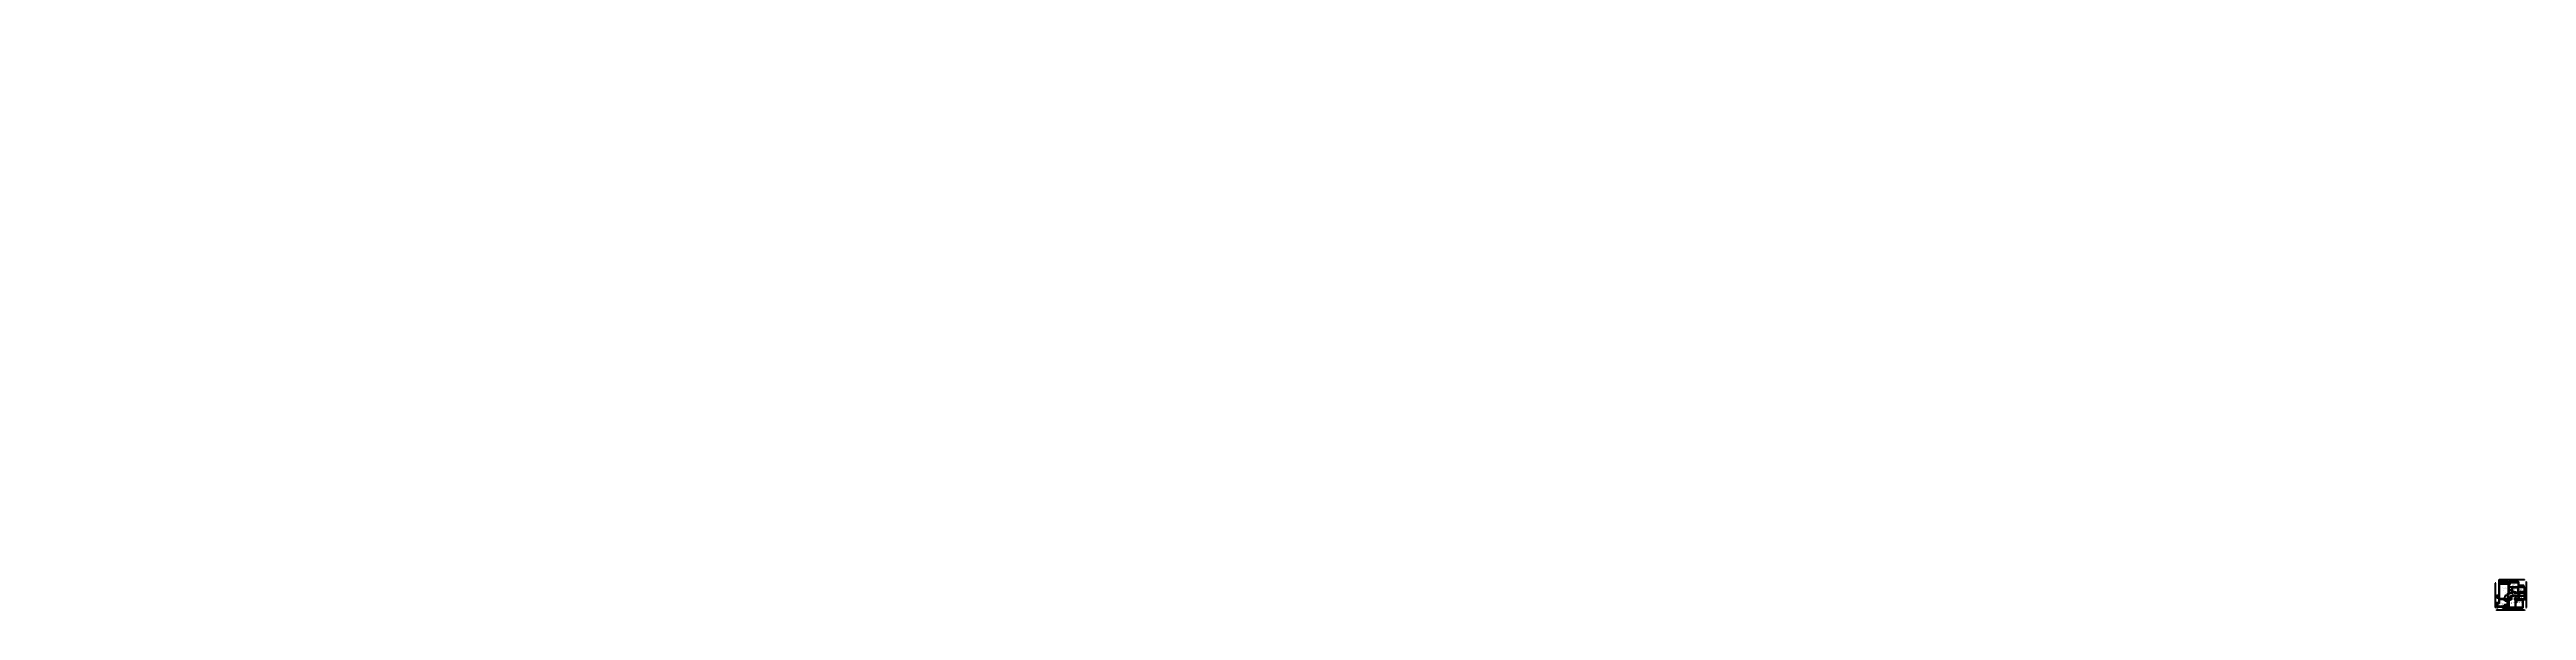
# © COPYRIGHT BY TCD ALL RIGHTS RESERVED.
# Model space of a CAD drawing. Header units: millimetres. Extents: x 0 to 1315425, y -297887 to 3.
import ezdxf

# ---------------------------------------------------------------- set-up
doc = ezdxf.new("R2010")
doc.units = ezdxf.units.MM
doc.linetypes.add('AX-B-comp-new-P01$0$DASH', pattern=[0.35, 0.25, -0.1])
for name, color, linetype in [('A-CAB-EXST-BASE', 34, 'CONTINUOUS'), ('A-CAB-EXST-TALL', 30, 'CONTINUOUS'), ('A-CAB-EXST-WALL', 33, 'Continuous'), ('A-ELEM-TAG', 6, 'CONTINUOUS'), ('A-EQPM-EXST', 30, 'Continuous'), ('A-FURN-EXST-KEEP', 42, 'CONTINUOUS'), ('A-GLAZ-EXST', 4, 'CONTINUOUS'), ('A-OPEN-EXST', 3, 'CONTINUOUS'), ('A-PARP-EXST', 210, 'CONTINUOUS'), ('A-SURVEY-HATCH', 9, 'CONTINUOUS'), ('A-TEXT', 250, 'CONTINUOUS'), ('A-WALL-DEMO', 8, 'Continuous'), ('A-WALL-EXST-CORR', 1, 'CONTINUOUS'), ('F-FURN', 3, 'Continuous'), ('F-SAN FIT', 4, 'Continuous'), ('F-TEXT', 6, 'Continuous'), ('S-COLUMN', 6, 'Continuous'), ('S-S.WALL', 7, 'Continuous'), ('S-楼梯', 108, 'Continuous')]:
    doc.layers.add(name, color=color, linetype=linetype)
doc.layers.add('F-DOOR', color=3, linetype='Continuous', lineweight=13)
doc.styles.add('HT', font='simhei.ttf')
doc.styles.get("Standard").update_dxf_attribs({"font": ''})
doc.styles.add('宋体', font='')
doc.styles.get('Standard').set_extended_font_data('SimSun')
doc.styles.get('宋体').set_extended_font_data('SimSun')
doc.dimstyles.new('TCD', dxfattribs={"dimscale": 0, "dimtxt": 2.2, "dimasz": 1, "dimexe": 1.25, "dimexo": 3, "dimtad": 1, "dimrnd": 5, "dimtxsty": '宋体', "dimblk": 'ARCHTICK', "dimcen": 2.5, "dimazin": 3, "dimtfac": 1, "dimtix": 1, "dimtmove": 2, "dimatfit": 3, "dimldrblk": 'DOT', "dimlwd": -1})

# ---------------------------------------------------------------- blocks, each defined once
blk = doc.blocks.new('*U431')
blk.add_lwpolyline([(0, 0), (0, 350), (-50, 350), (-50, 0)], close=True)
at = {"color": 8}
blk.add_arc((0, 0), 350, 90, 180, dxfattribs=at)
blk = doc.blocks.new('*U432')
blk.add_lwpolyline([(0, 0), (0, 750), (-50, 750), (-50, 0)], close=True)
at = {"color": 8}
blk.add_arc((0, 0), 750, 90, 180, dxfattribs=at)
blk = doc.blocks.new('*U433')
blk.add_lwpolyline([(0, 0), (0, 850), (-50, 850), (-50, 0)], close=True)
at = {"color": 8}
blk.add_arc((0, 0), 850, 90, 180, dxfattribs=at)
blk = doc.blocks.new('*U434')
blk.add_lwpolyline([(0, 0), (0, 850), (50, 850), (50, 0)], close=True)
at = {"color": 8}
blk.add_arc((0, 0), 850, 0, 90, dxfattribs=at)
blk = doc.blocks.new('*U435')
blk.add_lwpolyline([(0, 0), (0, 750), (-50, 750), (-50, 0)], close=True)
at = {"color": 8}
blk.add_arc((0, 0), 750, 90, 180, dxfattribs=at)
blk = doc.blocks.new('*U436')
blk.add_lwpolyline([(0, 0), (0, 750), (50, 750), (50, 0)], close=True)
at = {"color": 8}
blk.add_arc((0, 0), 750, 0, 90, dxfattribs=at)
blk = doc.blocks.new('bing')
at = {"layer": 'F-FURN', "color": 251, "linetype": 'AX-B-comp-new-P01$0$DASH', "ltscale": 333}
for p, q in [((1197850, -291556), (1197836, -291553)), ((1197850, -291637), (1197836, -291641)), ((1197850, -291556), (1198001, -291318)), ((1197850, -291637), (1198001, -292198)), ((1197891, -291669), (1197867, -291676)), ((1198002, -292178), (1197867, -291676)), ((1197993, -291337), (1197872, -291527)), ((1197896, -291532), (1197872, -291527)), ((1197891, -291669), (1197961, -291664)), ((1198007, -292100), (1197891, -291669)), ((1197893, -291677), (1197953, -291673)), ((1198007, -291359), (1197896, -291532)), ((1197953, -291673), (1198007, -291888)), ((1197961, -291664), (1198007, -291850)), ((1197986, -291314), (1198001, -291318)), ((1197986, -292201), (1198001, -292198)), ((1197993, -291337), (1198007, -291340)), ((1198007, -292177), (1198002, -292178)), ((1198002, -292178), (1198007, -292177)), ((1198637, -291297), (1198007, -291297)), ((1198007, -291297), (1198007, -292197)), ((1198637, -291323), (1198007, -291323)), ((1198637, -292177), (1198007, -292177)), ((1198637, -292197), (1198007, -292197)), ((1198550, -291323), (1198051, -291323)), ((1198051, -291323), (1198051, -292177)), ((1198051, -292177), (1198550, -292177)), ((1198542, -291323), (1198078, -291323)), ((1198550, -292177), (1198550, -291323)), ((1198550, -291373), (1198580, -291373)), ((1198550, -292127), (1198580, -292127)), ((1198580, -292127), (1198580, -291373)), ((1198617, -292177), (1198617, -291323)), ((1198627, -292177), (1198627, -291323)), ((1198637, -292197), (1198637, -291297))]:
    blk.add_line(p, q, dxfattribs=at)
for centre, radius, start, end in [((1197907, -291694), 83.4, 147.858248, 218.106992), ((1197907, -291694), 78.4, 153.447001, 212.51824), ((1197914, -291511), 83.4, 130.723097, 200.971841), ((1198119, -291565), 284, 118.032712, 177.560327), ((1197914, -291511), 78.4, 136.311849, 195.383088), ((1198978, -291635), 1142, 180.292272, 209.707728)]:
    blk.add_arc(centre, radius, start, end, dxfattribs=at)
blk = doc.blocks.new('_ARCHTICK')
at = {"color": 0, "linetype": 'ByBlock', "const_width": 0.4}
blk.add_lwpolyline([(-0.5, -0.5), (0.5, 0.5)], dxfattribs=at)
blk = doc.blocks.new('*D439')
at = {"layer": 'Defpoints', "color": 0}
for p in [(1314572, -285458), (1314372, -289958), (1315332, -289958)]:
    blk.add_point(p, dxfattribs=at)
at = {"layer": 'S-COLUMN', "color": 0, "lineweight": -2}
for p, q in [((1315107, -285458), (1315425, -285458)), ((1315107, -289958), (1315425, -289958))]:
    blk.add_line(p, q, dxfattribs=at)
at = {"layer": 'S-COLUMN', "color": 0}
blk.add_line((1315332, -285458), (1315332, -289958), dxfattribs=at)
at = {"layer": 'S-COLUMN', "color": 0, "xscale": 75, "yscale": 75, "zscale": 75}
for p, rotation in [((1315332, -285458), 90), ((1315332, -289958), 270)]:
    blk.add_blockref('_ARCHTICK', p, dxfattribs=dict(at, rotation=rotation))
at = {"layer": 'S-COLUMN', "color": 2, "insert": (1315202, -287708), "char_height": 165, "attachment_point": 5, "rotation": 90, "style": '宋体'}
blk.add_mtext('4500', dxfattribs=at)
blk = doc.blocks.new('_Dot')
at = {"color": 0, "linetype": 'ByBlock', "lineweight": -2}
blk.add_line((-0.5, 0), (-1, 0), dxfattribs=at)
at = {"color": 0, "linetype": 'ByBlock', "const_width": 0.5}
blk.add_lwpolyline([(-0.25, 0, 1), (0.25, 0, 1)], format="xyb", close=True, dxfattribs=at)
blk = doc.blocks.new('*D440')
at = {"layer": 'Defpoints', "color": 0}
for p in [(1314372, -289958), (1314372, -291858), (1315332, -291858)]:
    blk.add_point(p, dxfattribs=at)
at = {"layer": 'S-COLUMN', "color": 0, "lineweight": -2}
for p, q in [((1315107, -289958), (1315425, -289958)), ((1315107, -291858), (1315425, -291858))]:
    blk.add_line(p, q, dxfattribs=at)
at = {"layer": 'S-COLUMN', "color": 0}
blk.add_line((1315332, -289958), (1315332, -291858), dxfattribs=at)
at = {"layer": 'S-COLUMN', "color": 0, "xscale": 75, "yscale": 75, "zscale": 75}
for p, rotation in [((1315332, -289958), 90), ((1315332, -291858), 270)]:
    blk.add_blockref('_ARCHTICK', p, dxfattribs=dict(at, rotation=rotation))
at = {"layer": 'S-COLUMN', "color": 2, "insert": (1315202, -290908), "char_height": 165, "attachment_point": 5, "rotation": 90, "style": '宋体'}
blk.add_mtext('1900', dxfattribs=at)
blk = doc.blocks.new('*D441')
at = {"layer": 'Defpoints', "color": 0}
for p in [(1313472, -296358), (1314372, -291858), (1315332, -296358)]:
    blk.add_point(p, dxfattribs=at)
at = {"layer": 'S-COLUMN', "color": 0, "lineweight": -2}
for p, q in [((1315107, -291858), (1315425, -291858)), ((1315107, -296358), (1315425, -296358))]:
    blk.add_line(p, q, dxfattribs=at)
at = {"layer": 'S-COLUMN', "color": 0}
blk.add_line((1315332, -291858), (1315332, -296358), dxfattribs=at)
at = {"layer": 'S-COLUMN', "color": 0, "xscale": 75, "yscale": 75, "zscale": 75}
for p, rotation in [((1315332, -291858), 90), ((1315332, -296358), 270)]:
    blk.add_blockref('_ARCHTICK', p, dxfattribs=dict(at, rotation=rotation))
at = {"layer": 'S-COLUMN', "color": 2, "insert": (1315202, -294108), "char_height": 165, "attachment_point": 5, "rotation": 90, "style": '宋体'}
blk.add_mtext('4500', dxfattribs=at)
blk = doc.blocks.new('*D442')
at = {"layer": 'Defpoints', "color": 0}
for p in [(1311272, -282658), (1314572, -285458), (1315332, -285458)]:
    blk.add_point(p, dxfattribs=at)
at = {"layer": 'S-COLUMN', "color": 0, "lineweight": -2}
for p, q in [((1315107, -282658), (1315425, -282658)), ((1315107, -285458), (1315425, -285458))]:
    blk.add_line(p, q, dxfattribs=at)
at = {"layer": 'S-COLUMN', "color": 0}
blk.add_line((1315332, -282658), (1315332, -285458), dxfattribs=at)
at = {"layer": 'S-COLUMN', "color": 0, "xscale": 75, "yscale": 75, "zscale": 75}
for p, rotation in [((1315332, -282658), 90), ((1315332, -285458), 270)]:
    blk.add_blockref('_ARCHTICK', p, dxfattribs=dict(at, rotation=rotation))
at = {"layer": 'S-COLUMN', "color": 2, "insert": (1315202, -284058), "char_height": 165, "attachment_point": 5, "rotation": 90, "style": '宋体'}
blk.add_mtext('2800', dxfattribs=at)
blk = doc.blocks.new('*D443')
at = {"layer": 'Defpoints', "color": 0}
for p in [(1313572, -296458), (1313572, -297794), (1314472, -291958)]:
    blk.add_point(p, dxfattribs=at)
at = {"layer": 'S-COLUMN', "color": 0, "lineweight": -2}
for p, q in [((1313572, -297569), (1313572, -297887)), ((1314472, -297569), (1314472, -297887))]:
    blk.add_line(p, q, dxfattribs=at)
at = {"layer": 'S-COLUMN', "color": 0}
blk.add_line((1314472, -297794), (1313572, -297794), dxfattribs=at)
at = {"layer": 'S-COLUMN', "color": 0, "xscale": 75, "yscale": 75, "zscale": 75, "rotation": 180}
blk.add_blockref('_ARCHTICK', (1313572, -297794), dxfattribs=at)
at = {"layer": 'S-COLUMN', "color": 0, "xscale": 75, "yscale": 75, "zscale": 75}
blk.add_blockref('_ARCHTICK', (1314472, -297794), dxfattribs=at)
at = {"layer": 'S-COLUMN', "color": 2, "insert": (1314022, -297664), "char_height": 165, "attachment_point": 5, "style": '宋体'}
blk.add_mtext('900', dxfattribs=at)
blk = doc.blocks.new('*D444')
at = {"layer": 'Defpoints', "color": 0}
for p in [(1309672, -296258), (1309672, -297794), (1313572, -296458)]:
    blk.add_point(p, dxfattribs=at)
at = {"layer": 'S-COLUMN', "color": 0, "lineweight": -2}
for p, q in [((1309672, -297569), (1309672, -297887)), ((1313572, -297569), (1313572, -297887))]:
    blk.add_line(p, q, dxfattribs=at)
at = {"layer": 'S-COLUMN', "color": 0}
blk.add_line((1313572, -297794), (1309672, -297794), dxfattribs=at)
at = {"layer": 'S-COLUMN', "color": 0, "xscale": 75, "yscale": 75, "zscale": 75, "rotation": 180}
blk.add_blockref('_ARCHTICK', (1309672, -297794), dxfattribs=at)
at = {"layer": 'S-COLUMN', "color": 0, "xscale": 75, "yscale": 75, "zscale": 75}
blk.add_blockref('_ARCHTICK', (1313572, -297794), dxfattribs=at)
at = {"layer": 'S-COLUMN', "color": 2, "insert": (1311622, -297664), "char_height": 165, "attachment_point": 5, "style": '宋体'}
blk.add_mtext('3900', dxfattribs=at)
blk = doc.blocks.new('*D445')
at = {"layer": 'Defpoints', "color": 0}
for p in [(1306072, -296258), (1306072, -297794), (1309672, -296258)]:
    blk.add_point(p, dxfattribs=at)
at = {"layer": 'S-COLUMN', "color": 0, "lineweight": -2}
for p, q in [((1306072, -297569), (1306072, -297887)), ((1309672, -297569), (1309672, -297887))]:
    blk.add_line(p, q, dxfattribs=at)
at = {"layer": 'S-COLUMN', "color": 0}
blk.add_line((1309672, -297794), (1306072, -297794), dxfattribs=at)
at = {"layer": 'S-COLUMN', "color": 0, "xscale": 75, "yscale": 75, "zscale": 75, "rotation": 180}
blk.add_blockref('_ARCHTICK', (1306072, -297794), dxfattribs=at)
at = {"layer": 'S-COLUMN', "color": 0, "xscale": 75, "yscale": 75, "zscale": 75}
blk.add_blockref('_ARCHTICK', (1309672, -297794), dxfattribs=at)
at = {"layer": 'S-COLUMN', "color": 2, "insert": (1307872, -297664), "char_height": 165, "attachment_point": 5, "style": '宋体'}
blk.add_mtext('3600', dxfattribs=at)
blk = doc.blocks.new('*D446')
at = {"layer": 'Defpoints', "color": 0}
for p in [(1303972, -296258), (1303972, -297794), (1306072, -296258)]:
    blk.add_point(p, dxfattribs=at)
at = {"layer": 'S-COLUMN', "color": 0, "lineweight": -2}
for p, q in [((1303972, -297569), (1303972, -297887)), ((1306072, -297569), (1306072, -297887))]:
    blk.add_line(p, q, dxfattribs=at)
at = {"layer": 'S-COLUMN', "color": 0}
blk.add_line((1306072, -297794), (1303972, -297794), dxfattribs=at)
at = {"layer": 'S-COLUMN', "color": 0, "xscale": 75, "yscale": 75, "zscale": 75, "rotation": 180}
blk.add_blockref('_ARCHTICK', (1303972, -297794), dxfattribs=at)
at = {"layer": 'S-COLUMN', "color": 0, "xscale": 75, "yscale": 75, "zscale": 75}
blk.add_blockref('_ARCHTICK', (1306072, -297794), dxfattribs=at)
at = {"layer": 'S-COLUMN', "color": 2, "insert": (1305022, -297664), "char_height": 165, "attachment_point": 5, "style": '宋体'}
blk.add_mtext('2100', dxfattribs=at)
blk = doc.blocks.new('*D447')
at = {"layer": 'Defpoints', "color": 0}
for p in [(1300972, -294158), (1300972, -297794), (1303972, -296258)]:
    blk.add_point(p, dxfattribs=at)
at = {"layer": 'S-COLUMN', "color": 0, "lineweight": -2}
for p, q in [((1300972, -297569), (1300972, -297887)), ((1303972, -297569), (1303972, -297887))]:
    blk.add_line(p, q, dxfattribs=at)
at = {"layer": 'S-COLUMN', "color": 0}
blk.add_line((1303972, -297794), (1300972, -297794), dxfattribs=at)
at = {"layer": 'S-COLUMN', "color": 0, "xscale": 75, "yscale": 75, "zscale": 75, "rotation": 180}
blk.add_blockref('_ARCHTICK', (1300972, -297794), dxfattribs=at)
at = {"layer": 'S-COLUMN', "color": 0, "xscale": 75, "yscale": 75, "zscale": 75}
blk.add_blockref('_ARCHTICK', (1303972, -297794), dxfattribs=at)
at = {"layer": 'S-COLUMN', "color": 2, "insert": (1302472, -297664), "char_height": 165, "attachment_point": 5, "style": '宋体'}
blk.add_mtext('3000', dxfattribs=at)
blk = doc.blocks.new('*D448')
at = {"layer": 'Defpoints', "color": 0}
for p in [(1299572, -295758), (1299572, -297794), (1300972, -294158)]:
    blk.add_point(p, dxfattribs=at)
at = {"layer": 'S-COLUMN', "color": 0, "lineweight": -2}
for p, q in [((1299572, -297569), (1299572, -297887)), ((1300972, -297569), (1300972, -297887))]:
    blk.add_line(p, q, dxfattribs=at)
at = {"layer": 'S-COLUMN', "color": 0}
blk.add_line((1300972, -297794), (1299572, -297794), dxfattribs=at)
at = {"layer": 'S-COLUMN', "color": 0, "xscale": 75, "yscale": 75, "zscale": 75, "rotation": 180}
blk.add_blockref('_ARCHTICK', (1299572, -297794), dxfattribs=at)
at = {"layer": 'S-COLUMN', "color": 0, "xscale": 75, "yscale": 75, "zscale": 75}
blk.add_blockref('_ARCHTICK', (1300972, -297794), dxfattribs=at)
at = {"layer": 'S-COLUMN', "color": 2, "insert": (1300272, -297664), "char_height": 165, "attachment_point": 5, "style": '宋体'}
blk.add_mtext('1400', dxfattribs=at)
blk = doc.blocks.new('*D449')
at = {"layer": 'Defpoints', "color": 0}
for p in [(1311172, -281552), (1311172, -285558), (1314472, -285358)]:
    blk.add_point(p, dxfattribs=at)
at = {"layer": 'S-COLUMN', "color": 0, "lineweight": -2}
for p, q in [((1311172, -281777), (1311172, -281459)), ((1314472, -281777), (1314472, -281459))]:
    blk.add_line(p, q, dxfattribs=at)
at = {"layer": 'S-COLUMN', "color": 0}
blk.add_line((1314472, -281552), (1311172, -281552), dxfattribs=at)
at = {"layer": 'S-COLUMN', "color": 0, "xscale": 75, "yscale": 75, "zscale": 75, "rotation": 180}
blk.add_blockref('_ARCHTICK', (1311172, -281552), dxfattribs=at)
at = {"layer": 'S-COLUMN', "color": 0, "xscale": 75, "yscale": 75, "zscale": 75}
blk.add_blockref('_ARCHTICK', (1314472, -281552), dxfattribs=at)
at = {"layer": 'S-COLUMN', "color": 2, "insert": (1312822, -281423), "char_height": 165, "attachment_point": 5, "style": '宋体'}
blk.add_mtext('3300', dxfattribs=at)
blk = doc.blocks.new('*D450')
at = {"layer": 'Defpoints', "color": 0}
for p in [(1307972, -281552), (1307972, -285558), (1311172, -285558)]:
    blk.add_point(p, dxfattribs=at)
at = {"layer": 'S-COLUMN', "color": 0, "lineweight": -2}
for p, q in [((1307972, -281777), (1307972, -281459)), ((1311172, -281777), (1311172, -281459))]:
    blk.add_line(p, q, dxfattribs=at)
at = {"layer": 'S-COLUMN', "color": 0}
blk.add_line((1311172, -281552), (1307972, -281552), dxfattribs=at)
at = {"layer": 'S-COLUMN', "color": 0, "xscale": 75, "yscale": 75, "zscale": 75, "rotation": 180}
blk.add_blockref('_ARCHTICK', (1307972, -281552), dxfattribs=at)
at = {"layer": 'S-COLUMN', "color": 0, "xscale": 75, "yscale": 75, "zscale": 75}
blk.add_blockref('_ARCHTICK', (1311172, -281552), dxfattribs=at)
at = {"layer": 'S-COLUMN', "color": 2, "insert": (1309572, -281423), "char_height": 165, "attachment_point": 5, "style": '宋体'}
blk.add_mtext('3200', dxfattribs=at)
blk = doc.blocks.new('*D451')
at = {"layer": 'Defpoints', "color": 0}
for p in [(1306072, -281552), (1306072, -285558), (1307972, -285558)]:
    blk.add_point(p, dxfattribs=at)
at = {"layer": 'S-COLUMN', "color": 0, "lineweight": -2}
for p, q in [((1306072, -281777), (1306072, -281459)), ((1307972, -281777), (1307972, -281459))]:
    blk.add_line(p, q, dxfattribs=at)
at = {"layer": 'S-COLUMN', "color": 0}
blk.add_line((1307972, -281552), (1306072, -281552), dxfattribs=at)
at = {"layer": 'S-COLUMN', "color": 0, "xscale": 75, "yscale": 75, "zscale": 75, "rotation": 180}
blk.add_blockref('_ARCHTICK', (1306072, -281552), dxfattribs=at)
at = {"layer": 'S-COLUMN', "color": 0, "xscale": 75, "yscale": 75, "zscale": 75}
blk.add_blockref('_ARCHTICK', (1307972, -281552), dxfattribs=at)
at = {"layer": 'S-COLUMN', "color": 2, "insert": (1307022, -281423), "char_height": 165, "attachment_point": 5, "style": '宋体'}
blk.add_mtext('1900', dxfattribs=at)
blk = doc.blocks.new('*D452')
at = {"layer": 'Defpoints', "color": 0}
for p in [(1300972, -281552), (1300972, -285325), (1306072, -285558)]:
    blk.add_point(p, dxfattribs=at)
at = {"layer": 'S-COLUMN', "color": 0, "lineweight": -2}
for p, q in [((1300972, -281777), (1300972, -281459)), ((1306072, -281777), (1306072, -281459))]:
    blk.add_line(p, q, dxfattribs=at)
at = {"layer": 'S-COLUMN', "color": 0}
blk.add_line((1306072, -281552), (1300972, -281552), dxfattribs=at)
at = {"layer": 'S-COLUMN', "color": 0, "xscale": 75, "yscale": 75, "zscale": 75, "rotation": 180}
blk.add_blockref('_ARCHTICK', (1300972, -281552), dxfattribs=at)
at = {"layer": 'S-COLUMN', "color": 0, "xscale": 75, "yscale": 75, "zscale": 75}
blk.add_blockref('_ARCHTICK', (1306072, -281552), dxfattribs=at)
at = {"layer": 'S-COLUMN', "color": 2, "insert": (1303522, -281423), "char_height": 165, "attachment_point": 5, "style": '宋体'}
blk.add_mtext('5100', dxfattribs=at)
blk = doc.blocks.new('*D453')
at = {"layer": 'Defpoints', "color": 0}
for p in [(1298986, -295858), (1299472, -295858), (1303672, -296358)]:
    blk.add_point(p, dxfattribs=at)
at = {"layer": 'S-COLUMN', "color": 0, "lineweight": -2}
for p, q in [((1299211, -295858), (1298892, -295858)), ((1299211, -296358), (1298892, -296358))]:
    blk.add_line(p, q, dxfattribs=at)
at = {"layer": 'S-COLUMN', "color": 0}
blk.add_line((1298986, -296358), (1298986, -295858), dxfattribs=at)
at = {"layer": 'S-COLUMN', "color": 0, "xscale": 75, "yscale": 75, "zscale": 75}
for p, rotation in [((1298986, -295858), 90), ((1298986, -296358), 270)]:
    blk.add_blockref('_ARCHTICK', p, dxfattribs=dict(at, rotation=rotation))
at = {"layer": 'S-COLUMN', "color": 2, "insert": (1298857, -296108), "char_height": 165, "attachment_point": 5, "rotation": 90, "style": '宋体'}
blk.add_mtext('500', dxfattribs=at)
blk = doc.blocks.new('*D454')
at = {"layer": 'Defpoints', "color": 0}
for p in [(1298986, -294058), (1299472, -295858), (1299672, -294058)]:
    blk.add_point(p, dxfattribs=at)
at = {"layer": 'S-COLUMN', "color": 0, "lineweight": -2}
for p, q in [((1299211, -294058), (1298892, -294058)), ((1299211, -295858), (1298892, -295858))]:
    blk.add_line(p, q, dxfattribs=at)
at = {"layer": 'S-COLUMN', "color": 0}
blk.add_line((1298986, -295858), (1298986, -294058), dxfattribs=at)
at = {"layer": 'S-COLUMN', "color": 0, "xscale": 75, "yscale": 75, "zscale": 75}
for p, rotation in [((1298986, -294058), 90), ((1298986, -295858), 270)]:
    blk.add_blockref('_ARCHTICK', p, dxfattribs=dict(at, rotation=rotation))
at = {"layer": 'S-COLUMN', "color": 2, "insert": (1298857, -294958), "char_height": 165, "attachment_point": 5, "rotation": 90, "style": '宋体'}
blk.add_mtext('1800', dxfattribs=at)
blk = doc.blocks.new('*D455')
at = {"layer": 'Defpoints', "color": 0}
for p in [(1298986, -291858), (1299672, -294058), (1301072, -291858)]:
    blk.add_point(p, dxfattribs=at)
at = {"layer": 'S-COLUMN', "color": 0, "lineweight": -2}
for p, q in [((1299211, -291858), (1298892, -291858)), ((1299211, -294058), (1298892, -294058))]:
    blk.add_line(p, q, dxfattribs=at)
at = {"layer": 'S-COLUMN', "color": 0}
blk.add_line((1298986, -294058), (1298986, -291858), dxfattribs=at)
at = {"layer": 'S-COLUMN', "color": 0, "xscale": 75, "yscale": 75, "zscale": 75}
for p, rotation in [((1298986, -291858), 90), ((1298986, -294058), 270)]:
    blk.add_blockref('_ARCHTICK', p, dxfattribs=dict(at, rotation=rotation))
at = {"layer": 'S-COLUMN', "color": 2, "insert": (1298857, -292958), "char_height": 165, "attachment_point": 5, "rotation": 90, "style": '宋体'}
blk.add_mtext('2200', dxfattribs=at)
blk = doc.blocks.new('*D456')
at = {"layer": 'Defpoints', "color": 0}
for p in [(1298986, -283358), (1301072, -283358), (1301072, -291858)]:
    blk.add_point(p, dxfattribs=at)
at = {"layer": 'S-COLUMN', "color": 0, "lineweight": -2}
for p, q in [((1299211, -283358), (1298892, -283358)), ((1299211, -291858), (1298892, -291858))]:
    blk.add_line(p, q, dxfattribs=at)
at = {"layer": 'S-COLUMN', "color": 0}
blk.add_line((1298986, -291858), (1298986, -283358), dxfattribs=at)
at = {"layer": 'S-COLUMN', "color": 0, "xscale": 75, "yscale": 75, "zscale": 75}
for p, rotation in [((1298986, -283358), 90), ((1298986, -291858), 270)]:
    blk.add_blockref('_ARCHTICK', p, dxfattribs=dict(at, rotation=rotation))
at = {"layer": 'S-COLUMN', "color": 2, "insert": (1298857, -287608), "char_height": 165, "attachment_point": 5, "rotation": 90, "style": '宋体'}
blk.add_mtext('8500', dxfattribs=at)
blk = doc.blocks.new('ELEM_TAG')
for p, q in [((-70, 0), (70, 0)), ((0, -70), (0, 70))]:
    blk.add_line(p, q)
blk.add_circle((0, 0), 40)

msp = doc.modelspace()

# ---------------------------------------------------------------- hatches: boundary and pattern name
at = {"layer": 'A-SURVEY-HATCH'}
h = msp.add_hatch(color=251, dxfattribs=at)
h.dxf.hatch_style = 1
h.paths.add_polyline_path([(1306371.915, -283057.788), (1305971.915, -283057.788), (1305971.915, -283257.788), (1305071.915, -283257.788), (1305071.915, -283457.788), (1305971.915, -283457.788), (1306371.915, -283457.788)])
h.paths.add_polyline_path([(1301071.915, -291757.788), (1300871.915, -291757.788), (1300871.915, -293957.788), (1299471.915, -293957.788), (1299471.915, -294157.788), (1301071.915, -294157.788)])
h.paths.add_polyline_path([(1306171.915, -284557.788), (1305971.915, -284557.788), (1305971.915, -286157.788), (1306171.915, -286157.788), (1306171.915, -285557.788), (1307071.915, -285557.788), (1307071.915, -285357.788), (1306171.915, -285357.788)])
h = msp.add_hatch(color=251, dxfattribs=at)
h.dxf.hatch_style = 1
h.paths.add_polyline_path([(1301971.915, -283257.788), (1300871.915, -283257.788), (1300871.915, -286157.788), (1301071.915, -286157.788), (1301071.915, -283457.788), (1301971.915, -283457.788)])
h = msp.add_hatch(color=251, dxfattribs=at)
h.dxf.hatch_style = 1
h.paths.add_polyline_path([(1306771.915, -288457.788), (1306171.915, -288457.788), (1306171.915, -287857.788), (1305971.915, -287857.788), (1305971.915, -288657.788), (1306771.915, -288657.788)])
h.paths.add_polyline_path([(1311271.915, -287857.788), (1311071.915, -287857.788), (1311071.915, -288457.788), (1310471.915, -288457.788), (1310471.915, -288657.788), (1311271.915, -288657.788)])
h.paths.add_polyline_path([(1311871.915, -285357.788), (1310571.915, -285357.788), (1310571.915, -285557.788), (1311071.915, -285557.788), (1311071.915, -286157.788), (1311271.915, -286157.788), (1311271.915, -285557.788), (1311871.915, -285557.788)])
h.paths.add_polyline_path([(1314571.915, -285357.788), (1313771.915, -285357.788), (1313771.915, -285557.788), (1314371.915, -285557.788), (1314371.915, -286557.788), (1314571.915, -286557.788)])
h = msp.add_hatch(color=251, dxfattribs=at)
h.dxf.hatch_style = 1
h.paths.add_polyline_path([(1304071.915, -295757.788), (1303671.915, -295757.788), (1303671.915, -296457.788), (1304071.915, -296457.788)])
h.paths.add_polyline_path([(1306171.915, -295757.788), (1305971.915, -295757.788), (1305971.915, -296257.788), (1305271.915, -296257.788), (1305271.915, -296457.788), (1306771.915, -296457.788), (1306771.915, -296257.788), (1306171.915, -296257.788)])
h.paths.add_polyline_path([(1306371.915, -291757.788), (1303871.915, -291757.788), (1303871.915, -292357.788), (1304071.915, -292357.788), (1304071.915, -291957.788), (1305971.915, -291957.788), (1305971.915, -292557.788), (1306171.915, -292557.788), (1306171.915, -291957.788), (1306371.915, -291957.788)])
h = msp.add_hatch(color=251, dxfattribs=at)
h.dxf.hatch_style = 1
h.paths.add_polyline_path([(1309771.915, -291157.788), (1309571.915, -291157.788), (1309571.915, -291757.788), (1308971.915, -291757.788), (1308971.915, -291957.788), (1309571.915, -291957.788), (1309571.915, -292557.788), (1309771.915, -292557.788)])
h.paths.add_polyline_path([(1313671.915, -291757.788), (1312871.915, -291757.788), (1312871.915, -291957.788), (1313471.915, -291957.788), (1313471.915, -293157.788), (1313671.915, -293157.788)])
h.paths.add_polyline_path([(1314571.915, -291157.788), (1314371.915, -291157.788), (1314371.915, -291957.788), (1314571.915, -291957.788)])
h = msp.add_hatch(color=251, dxfattribs=at)
h.dxf.hatch_style = 1
h.paths.add_polyline_path([(1310371.915, -296257.788), (1309771.915, -296257.788), (1309771.915, -295057.788), (1309571.915, -295057.788), (1309571.915, -296257.788), (1308971.915, -296257.788), (1308971.915, -296457.788), (1310371.915, -296457.788)])
h.paths.add_polyline_path([(1313671.915, -295057.788), (1313471.915, -295057.788), (1313471.915, -296257.788), (1312871.915, -296257.788), (1312871.915, -296457.788), (1313671.915, -296457.788)])

# ---------------------------------------------------------------- linework, layer by layer
at = {"layer": 'A-CAB-EXST-BASE'}
for points in [[(1304272, -296458), (1305482, -296458), (1305482, -295858), (1304272, -295858)], [(1305372, -295923), (1305972, -295923), (1305972, -292708), (1305372, -292708)]]:
    msp.add_lwpolyline(points, close=True, dxfattribs=at)
at = {"layer": 'A-CAB-EXST-TALL'}
msp.add_lwpolyline([(1304072, -292708), (1305912, -292708), (1305912, -292008), (1304072, -292008)], close=True, dxfattribs=at)
at = {"layer": 'A-CAB-EXST-WALL'}
msp.add_lwpolyline([(1305592, -295923), (1305972, -295923), (1305972, -292708), (1305592, -292708)], close=True, dxfattribs=at)
at = {"layer": 'A-EQPM-EXST'}
for points in [[(1304272, -296458), (1305262, -296458), (1305262, -295858), (1304272, -295858)], [(1305007, -292708), (1305912, -292708), (1305912, -292008), (1305007, -292008)], [(1305372, -293158), (1305972, -293158), (1305972, -292708), (1305372, -292708)], [(1305372, -294058), (1305972, -294058), (1305972, -293158), (1305372, -293158)], [(1305372, -294658), (1305972, -294658), (1305972, -294058), (1305372, -294058)]]:
    msp.add_lwpolyline(points, close=True, dxfattribs=at)
at = {"layer": 'A-FURN-EXST-KEEP'}
for points in [[(1306072, -283394), (1306772, -283394), (1306772, -282694), (1306072, -282694)], [(1306072, -288458), (1307972, -288458), (1307972, -285558), (1306072, -285558)], [(1311272, -288458), (1314372, -288458), (1314372, -288058), (1311272, -288058)], [(1299572, -296394), (1300172, -296394), (1300172, -293894), (1299572, -293894)], [(1299672, -291194), (1300372, -291194), (1300372, -289894), (1299672, -289894)], [(1307122, -291958), (1307722, -291958), (1307722, -290158), (1307122, -290158)], [(1309772, -292494), (1313672, -292494), (1313672, -291894), (1309772, -291894)]]:
    msp.add_lwpolyline(points, close=True, dxfattribs=at)
at = {"layer": 'A-GLAZ-EXST'}
for p, q in [((1301972, -283558), (1305072, -283558)), ((1301972, -283608), (1305072, -283608)), ((1301972, -283658), (1305072, -283658)), ((1305997, -284658), (1305997, -283808)), ((1306022, -284658), (1306022, -283808)), ((1306047, -284658), (1306047, -283808)), ((1308572, -285608), (1310572, -285608)), ((1308572, -285658), (1310572, -285658)), ((1308572, -285708), (1310572, -285708)), ((1311772, -285408), (1313872, -285408)), ((1311772, -285458), (1313872, -285458)), ((1311772, -285508), (1313872, -285508)), ((1299472, -295808), (1303972, -295808)), ((1299472, -295858), (1303972, -295858)), ((1299472, -295908), (1303972, -295908)), ((1301122, -291789.25), (1303822, -291789.25)), ((1301122, -291835.5), (1303822, -291835.5)), ((1301122, -291881.75), (1303822, -291881.75)), ((1304272, -296508), (1305272, -296508)), ((1304272, -296558), (1305272, -296558)), ((1304272, -296608), (1305272, -296608)), ((1306672, -296508), (1309072, -296508)), ((1306672, -296558), (1309072, -296558)), ((1306672, -296608), (1309072, -296608)), ((1310272, -296508), (1312972, -296508)), ((1310272, -296558), (1312972, -296558)), ((1310272, -296608), (1312972, -296608))]:
    msp.add_line(p, q, dxfattribs=at)
for points in [[(1301772, -282658), (1305272, -282658), (1305272, -282558), (1301772, -282558)], [(1301822, -283508), (1301972, -283508), (1301972, -282658), (1301822, -282658)], [(1301972, -283708), (1305072, -283708), (1305072, -283508), (1301972, -283508)], [(1305072, -283508), (1305222, -283508), (1305222, -282658), (1305072, -282658)], [(1305972, -284658), (1306072, -284658), (1306072, -283808), (1305972, -283808)], [(1308572, -285758), (1310572, -285758), (1310572, -285558), (1308572, -285558)], [(1311672, -285358), (1311772, -285358), (1311772, -284658), (1311672, -284658)], [(1311672, -284758), (1313972, -284758), (1313972, -284658), (1311672, -284658)], [(1311772, -285558), (1313872, -285558), (1313872, -285358), (1311772, -285358)], [(1313872, -285358), (1313972, -285358), (1313972, -284658), (1313872, -284658)], [(1299472, -295958), (1303972, -295958), (1303972, -295758), (1299472, -295758)], [(1301122, -291928), (1303822, -291928), (1303822, -291743), (1301122, -291743)], [(1304272, -296658), (1305272, -296658), (1305272, -296458), (1304272, -296458)], [(1306572, -297158), (1306672, -297158), (1306672, -296458), (1306572, -296458)], [(1306572, -297158), (1309172, -297158), (1309172, -297058), (1306572, -297058)], [(1306672, -296658), (1309072, -296658), (1309072, -296458), (1306672, -296458)], [(1309072, -297158), (1309172, -297158), (1309172, -296458), (1309072, -296458)], [(1310172, -297158), (1310272, -297158), (1310272, -296458), (1310172, -296458)], [(1310172, -297158), (1313072, -297158), (1313072, -297058), (1310172, -297058)], [(1310272, -296658), (1312972, -296658), (1312972, -296458), (1310272, -296458)], [(1312972, -297158), (1313072, -297158), (1313072, -296458), (1312972, -296458)]]:
    msp.add_lwpolyline(points, close=True, dxfattribs=at)
at = {"layer": 'A-OPEN-EXST'}
for points in [[(1305972, -284658), (1306072, -284658), (1306072, -283808), (1305972, -283808)], [(1308572, -285758), (1310572, -285758), (1310572, -285558), (1308572, -285558)], [(1308672, -288658), (1309472, -288658), (1309472, -288258), (1308672, -288258)], [(1309072, -288658), (1309872, -288658), (1309872, -288258), (1309072, -288258)], [(1300872, -291394), (1301072, -291394), (1301072, -289694), (1300872, -289694)], [(1301122, -291928), (1303822, -291928), (1303822, -291743), (1301122, -291743)], [(1305322, -291694), (1305572, -291694), (1305572, -289994), (1305322, -289994)], [(1306072, -291894), (1306472, -291894), (1306472, -290794), (1306072, -290794)], [(1306172, -292094), (1306872, -292094), (1306872, -291694), (1306172, -291694)], [(1307972, -290158), (1308672, -290158), (1308672, -289958), (1307972, -289958)], [(1309572, -293394), (1310372, -293394), (1310372, -293094), (1309572, -293094)], [(1310672, -290294), (1311272, -290294), (1311272, -289894), (1310672, -289894)], [(1310972, -289894), (1311572, -289894), (1311572, -289494), (1310972, -289494)], [(1311072, -291894), (1311472, -291894), (1311472, -291394), (1311072, -291394)]]:
    msp.add_lwpolyline(points, close=True, dxfattribs=at)
at = {"layer": 'A-PARP-EXST'}
msp.add_lwpolyline([(1306072, -283058), (1311172, -283058), (1311172, -282858), (1306072, -282858)], close=True, dxfattribs=at)
at = {"layer": 'A-WALL-DEMO'}
for p, q in [((1300871.915, -293957.788), (1299471.915, -293957.788)), ((1303871.915, -292357.788), (1304071.915, -292357.788)), ((1304071.915, -292357.788), (1304071.915, -291957.788)), ((1308971.915, -291957.788), (1308971.915, -291757.788)), ((1308971.915, -291957.788), (1309571.915, -291957.788)), ((1311071.915, -291957.788), (1311071.915, -291657.788))]:
    msp.add_line(p, q, dxfattribs=at)
msp.add_lwpolyline([(1303671.915, -295757.788), (1304071.915, -295757.788), (1304071.915, -296457.788), (1303671.915, -296457.788)], close=True, dxfattribs=at)
at = {"layer": 'A-WALL-EXST-CORR'}
for points in [[(1300872, -283708), (1301972, -283708), (1301972, -283508), (1300872, -283508)], [(1305072, -283708), (1306072, -283708), (1306072, -283508), (1305072, -283508)], [(1302772, -296658), (1303552, -296658), (1303552, -296458), (1302772, -296458)], [(1303552, -296658), (1304222, -296658), (1304222, -296458), (1303552, -296458)], [(1304222, -296658), (1304272, -296658), (1304272, -296458), (1304222, -296458)], [(1306408, -292008), (1307222, -292008), (1307222, -291808), (1306408, -291808)], [(1311072, -292008), (1314672, -292008), (1314672, -291808), (1311072, -291808)]]:
    msp.add_lwpolyline(points, close=True, dxfattribs=at)
at = {"layer": 'F-DOOR', "color": 1, "linetype": 'ByBlock'}
for p, q in [((1303821.915, -291742.788), (1301121.915, -291742.788)), ((1303821.915, -291972.788), (1301121.915, -291972.788))]:
    msp.add_line(p, q, dxfattribs=at)
for points in [[(1301071.915, -291957.788), (1301071.915, -291972.788), (1301121.915, -291972.788), (1301121.915, -291742.788), (1301071.915, -291742.788), (1301071.915, -291757.788)], [(1303871.915, -291957.788), (1303871.915, -291972.788), (1303821.915, -291972.788), (1303821.915, -291742.788), (1303871.915, -291742.788), (1303871.915, -291757.788)]]:
    msp.add_lwpolyline(points, dxfattribs=at)
at = {"layer": 'F-DOOR', "linetype": 'ByBlock'}
for points in [[(1301121.915, -291827.788), (1302021.915, -291827.788), (1302021.915, -291787.788), (1301121.915, -291787.788)], [(1301121.915, -291877.788), (1302021.915, -291877.788), (1302021.915, -291837.788), (1301121.915, -291837.788)], [(1301121.915, -291927.788), (1302021.915, -291927.788), (1302021.915, -291887.788), (1301121.915, -291887.788)]]:
    msp.add_lwpolyline(points, close=True, dxfattribs=at)
at = {"layer": 'F-DOOR', "color": 8, "linetype": 'AX-B-comp-new-P01$0$DASH', "ltscale": 111}
for points in [[(1302021.915, -291877.788), (1302921.915, -291877.788), (1302921.915, -291837.788), (1302021.915, -291837.788)], [(1302921.915, -291827.788), (1303821.915, -291827.788), (1303821.915, -291787.788), (1302921.915, -291787.788)]]:
    msp.add_lwpolyline(points, close=True, dxfattribs=at)
at = {"layer": 'F-SAN FIT'}
for p, q in [((1303671.915, -292557.788), (1303671.915, -291972.788)), ((1303671.915, -291972.788), (1303871.915, -291972.788)), ((1303871.915, -292357.788), (1303671.915, -292357.788)), ((1304071.915, -292557.788), (1303671.915, -292557.788)), ((1303671.915, -295757.788), (1303671.915, -295057.788)), ((1303871.915, -294857.788), (1304071.915, -294857.788)), ((1304071.915, -292357.788), (1304071.915, -292557.788)), ((1304271.915, -295057.788), (1304271.915, -295657.788)), ((1304271.915, -295657.788), (1305371.915, -295657.788)), ((1305021.915, -292557.788), (1305021.915, -291957.788)), ((1305021.915, -292557.788), (1305371.915, -292557.788)), ((1305371.915, -295657.788), (1305371.915, -292557.788))]:
    msp.add_line(p, q, dxfattribs=at)
at = {"layer": 'F-SAN FIT', "color": 8}
for p, q in [((1303671.915, -292357.788), (1303871.915, -291972.788)), ((1304071.915, -292357.788), (1303671.915, -292557.788))]:
    msp.add_line(p, q, dxfattribs=at)
at = {"layer": 'F-SAN FIT'}
for centre, start, end in [((1303871.915, -295057.788), 90, 180), ((1304071.915, -295057.788), 0, 90)]:
    msp.add_arc(centre, 200, start, end, dxfattribs=at)
at = {"layer": 'S-S.WALL'}
for p, q in [((1300871.915, -289917.788), (1300871.915, -281504.776)), ((1300871.915, -283257.788), (1301971.915, -283257.788)), ((1301071.915, -286157.788), (1300871.915, -286157.788)), ((1301071.915, -283257.788), (1301071.915, -281504.776)), ((1301071.915, -283457.788), (1301971.915, -283457.788)), ((1301071.915, -289917.788), (1301071.915, -283457.788)), ((1301971.915, -283457.788), (1301971.915, -283257.788)), ((1305071.915, -283457.788), (1305071.915, -283257.788)), ((1305071.915, -283257.788), (1305971.915, -283257.788)), ((1305071.915, -283457.788), (1305971.915, -283457.788)), ((1305971.915, -283557.788), (1305971.915, -283457.788)), ((1306171.915, -283557.788), (1305971.915, -283557.788)), ((1305971.915, -288657.788), (1305971.915, -284407.788)), ((1306171.915, -284407.788), (1305971.915, -284407.788)), ((1306171.915, -284557.788), (1305971.915, -284557.788)), ((1306171.915, -286157.788), (1305971.915, -286157.788)), ((1305971.915, -287857.788), (1306171.915, -287857.788)), ((1305971.915, -288657.788), (1307021.915, -288657.788)), ((1306171.915, -283557.788), (1306171.915, -283457.788)), ((1306171.915, -285357.788), (1306171.915, -284407.788)), ((1306171.915, -285357.788), (1307071.915, -285357.788)), ((1306171.915, -285557.788), (1307071.915, -285557.788)), ((1306171.915, -288457.788), (1306171.915, -285557.788)), ((1306171.915, -288457.788), (1307021.915, -288457.788)), ((1306771.915, -288657.788), (1306771.915, -288457.788)), ((1307021.915, -288657.788), (1307021.915, -288457.788)), ((1307071.915, -285557.788), (1307071.915, -285357.788)), ((1307771.915, -288657.788), (1307771.915, -288457.788)), ((1307771.915, -288457.788), (1308171.915, -288457.788)), ((1307771.915, -288657.788), (1308171.915, -288657.788)), ((1307871.915, -288457.788), (1307871.915, -285357.788)), ((1307871.915, -285357.788), (1308571.915, -285357.788)), ((1308071.915, -288457.788), (1308071.915, -285557.788)), ((1308071.915, -285557.788), (1308571.915, -285557.788)), ((1308171.915, -288657.788), (1308171.915, -288457.788)), ((1308571.915, -285557.788), (1308571.915, -285357.788)), ((1309021.915, -288657.788), (1309021.915, -288457.788)), ((1309021.915, -288457.788), (1311071.915, -288457.788)), ((1309021.915, -288657.788), (1311271.915, -288657.788)), ((1310471.915, -288657.788), (1310471.915, -288457.788)), ((1310571.915, -285557.788), (1310571.915, -285357.788)), ((1310571.915, -285357.788), (1311871.915, -285357.788)), ((1310571.915, -285557.788), (1311071.915, -285557.788)), ((1311071.915, -288457.788), (1311071.915, -285557.788)), ((1311071.915, -286157.788), (1311271.915, -286157.788)), ((1311071.915, -287857.788), (1311271.915, -287857.788)), ((1311071.915, -288907.788), (1311071.915, -288657.788)), ((1311071.915, -288907.788), (1311271.915, -288907.788)), ((1311271.915, -285557.788), (1311871.915, -285557.788)), ((1311271.915, -288907.788), (1311271.915, -285557.788)), ((1311871.915, -285557.788), (1311871.915, -285357.788)), ((1313771.915, -285557.788), (1313771.915, -285357.788)), ((1313771.915, -285357.788), (1314571.915, -285357.788)), ((1313771.915, -285557.788), (1314371.915, -285557.788)), ((1314371.915, -289857.788), (1314371.915, -285557.788)), ((1314371.915, -286557.788), (1314571.915, -286557.788)), ((1314571.915, -291957.788), (1314571.915, -285357.788)), ((1299471.915, -295957.788), (1299471.915, -293957.788)), ((1301071.915, -294157.788), (1299471.915, -294157.788)), ((1299471.915, -295957.788), (1303671.915, -295957.788)), ((1299671.915, -295757.788), (1299671.915, -294157.788)), ((1299671.915, -295757.788), (1303871.915, -295757.788)), ((1300871.915, -289917.788), (1301071.915, -289917.788)), ((1300871.915, -293957.788), (1300871.915, -291017.788)), ((1300871.915, -291017.788), (1301071.915, -291017.788)), ((1300871.915, -291757.788), (1301071.915, -291757.788)), ((1301071.915, -294157.788), (1301071.915, -291017.788)), ((1303871.915, -292357.788), (1303871.915, -291757.788)), ((1303871.915, -291757.788), (1306371.915, -291757.788)), ((1304071.915, -291957.788), (1305971.915, -291957.788)), ((1304071.915, -296257.788), (1304271.915, -296257.788)), ((1304071.915, -296457.788), (1304271.915, -296457.788)), ((1305271.915, -296257.788), (1305971.915, -296257.788)), ((1305271.915, -296457.788), (1306771.915, -296457.788)), ((1305571.915, -296257.788), (1305571.915, -295957.788)), ((1305571.915, -295957.788), (1305971.915, -295957.788)), ((1305621.915, -296007.788), (1305971.915, -296007.788)), ((1305621.915, -296257.788), (1305621.915, -296007.788)), ((1305971.915, -296257.788), (1305971.915, -291957.788)), ((1305971.915, -292557.788), (1306171.915, -292557.788)), ((1305971.915, -295757.788), (1306171.915, -295757.788)), ((1306171.915, -296257.788), (1306171.915, -291957.788)), ((1306171.915, -291957.788), (1306418.631, -291957.788)), ((1306171.915, -296257.788), (1306771.915, -296257.788)), ((1306371.915, -291757.788), (1306415.891, -291736.059)), ((1306371.915, -291957.788), (1306371.915, -291757.788)), ((1306415.891, -291736.059), (1306504.489, -291915.364)), ((1306418.631, -291957.788), (1306504.489, -291915.364)), ((1306771.915, -296257.788), (1306771.915, -296457.788)), ((1307177.939, -291359.517), (1307221.915, -291337.788)), ((1307177.939, -291359.517), (1307266.537, -291538.823)), ((1307221.915, -289857.788), (1310121.915, -289857.788)), ((1307221.915, -291337.788), (1307221.915, -289857.788)), ((1307266.537, -291538.823), (1307371.915, -291486.754)), ((1307371.915, -290007.788), (1309571.915, -290007.788)), ((1307371.915, -291486.754), (1307371.915, -290007.788)), ((1308971.915, -291757.788), (1309571.915, -291757.788)), ((1308971.915, -296257.788), (1308971.915, -296457.788)), ((1308971.915, -296257.788), (1309571.915, -296257.788)), ((1308971.915, -296457.788), (1310371.915, -296457.788)), ((1309571.915, -291757.788), (1309571.915, -289857.788)), ((1309571.915, -291157.788), (1309771.915, -291157.788)), ((1309571.915, -296257.788), (1309571.915, -291957.788)), ((1309571.915, -292557.788), (1309771.915, -292557.788)), ((1309571.915, -295057.788), (1309771.915, -295057.788)), ((1309771.915, -290057.788), (1310121.915, -290057.788)), ((1309771.915, -296257.788), (1309771.915, -290057.788)), ((1309771.915, -296257.788), (1310371.915, -296257.788)), ((1310121.915, -290057.788), (1310121.915, -289857.788)), ((1310371.915, -296257.788), (1310371.915, -296457.788)), ((1310971.915, -290057.788), (1310971.915, -289857.788)), ((1310971.915, -289857.788), (1311071.915, -289857.788)), ((1310971.915, -290057.788), (1311071.915, -290057.788)), ((1311071.915, -289857.788), (1311071.915, -289757.788)), ((1311071.915, -289757.788), (1311271.915, -289757.788)), ((1311071.915, -290907.788), (1311071.915, -290057.788)), ((1311071.915, -290907.788), (1311271.915, -290907.788)), ((1311071.915, -291657.788), (1311271.915, -291657.788)), ((1311071.915, -291957.788), (1313471.915, -291957.788)), ((1311271.915, -289857.788), (1311271.915, -289757.788)), ((1311271.915, -289857.788), (1314371.915, -289857.788)), ((1311271.915, -290057.788), (1314371.915, -290057.788)), ((1311271.915, -290907.788), (1311271.915, -290057.788)), ((1311271.915, -291757.788), (1311271.915, -291657.788)), ((1311271.915, -291757.788), (1313671.915, -291757.788)), ((1312871.915, -291957.788), (1312871.915, -291757.788)), ((1312871.915, -296257.788), (1312871.915, -296457.788)), ((1312871.915, -296257.788), (1313471.915, -296257.788)), ((1312871.915, -296457.788), (1313671.915, -296457.788)), ((1313471.915, -296257.788), (1313471.915, -291957.788)), ((1313471.915, -293157.788), (1313671.915, -293157.788)), ((1313471.915, -295057.788), (1313671.915, -295057.788)), ((1313671.915, -296457.788), (1313671.915, -291757.788)), ((1314371.915, -291957.788), (1314371.915, -290057.788)), ((1314371.915, -291157.788), (1314571.915, -291157.788)), ((1314371.915, -291957.788), (1314571.915, -291957.788))]:
    msp.add_line(p, q, dxfattribs=at)
at = {"layer": 'S-S.WALL', "color": 2}
for p, q in [((1305271.915, -282557.788), (1301771.915, -282557.788)), ((1301771.915, -283257.788), (1301771.915, -282557.788)), ((1305171.915, -282657.788), (1301871.915, -282657.788)), ((1301871.915, -283257.788), (1301871.915, -282657.788)), ((1305171.915, -283257.788), (1305171.915, -282657.788)), ((1305271.915, -283257.788), (1305271.915, -282557.788)), ((1307071.915, -285357.788), (1307871.915, -285357.788)), ((1307071.915, -285557.788), (1307871.915, -285557.788)), ((1308571.915, -285357.788), (1310571.915, -285357.788)), ((1308571.915, -285557.788), (1310571.915, -285557.788)), ((1313971.915, -284657.788), (1311671.915, -284657.788)), ((1311671.915, -285357.788), (1311671.915, -284657.788)), ((1313871.915, -284757.788), (1311771.915, -284757.788)), ((1311771.915, -285357.788), (1311771.915, -284757.788)), ((1313871.915, -285357.788), (1313871.915, -284757.788)), ((1313971.915, -285357.788), (1313971.915, -284657.788)), ((1304271.915, -296257.788), (1305271.915, -296257.788)), ((1304271.915, -296457.788), (1305271.915, -296457.788)), ((1306571.915, -296457.788), (1306571.915, -297157.788)), ((1309171.915, -297157.788), (1306571.915, -297157.788)), ((1306671.915, -296457.788), (1306671.915, -297057.788)), ((1309071.915, -297057.788), (1306671.915, -297057.788)), ((1309071.915, -296457.788), (1309071.915, -297057.788)), ((1309171.915, -296457.788), (1309171.915, -297157.788)), ((1310171.915, -296457.788), (1310171.915, -297157.788)), ((1313071.915, -297157.788), (1310171.915, -297157.788)), ((1310271.915, -296457.788), (1310271.915, -297057.788)), ((1312971.915, -297057.788), (1310271.915, -297057.788)), ((1312971.915, -296457.788), (1312971.915, -297057.788)), ((1313071.915, -296457.788), (1313071.915, -297157.788)), ((1313671.915, -291757.788), (1314371.915, -291757.788)), ((1313671.915, -291957.788), (1314371.915, -291957.788))]:
    msp.add_line(p, q, dxfattribs=at)
at = {"layer": 'S-S.WALL', "color": 1}
for p, q in [((1305221.915, -282607.788), (1301821.915, -282607.788)), ((1301821.915, -283257.788), (1301821.915, -282607.788)), ((1305221.915, -283257.788), (1305221.915, -282607.788)), ((1305971.915, -282557.788), (1311271.915, -282557.788)), ((1305971.915, -283057.788), (1305971.915, -282557.788)), ((1307071.915, -285417.788), (1307871.915, -285417.788)), ((1307071.915, -285497.788), (1307871.915, -285497.788)), ((1308571.915, -285417.788), (1310571.915, -285417.788)), ((1308571.915, -285497.788), (1310571.915, -285497.788)), ((1311271.915, -285357.788), (1311271.915, -282557.788)), ((1313921.915, -284707.788), (1311721.915, -284707.788)), ((1311721.915, -285357.788), (1311721.915, -284707.788)), ((1313921.915, -285357.788), (1313921.915, -284707.788)), ((1304271.915, -296317.788), (1305271.915, -296317.788)), ((1304271.915, -296397.788), (1305271.915, -296397.788)), ((1306621.915, -296457.788), (1306621.915, -297107.788)), ((1309121.915, -297107.788), (1306621.915, -297107.788)), ((1309121.915, -296457.788), (1309121.915, -297107.788)), ((1310221.915, -296457.788), (1310221.915, -297107.788)), ((1313021.915, -297107.788), (1310221.915, -297107.788)), ((1313021.915, -296457.788), (1313021.915, -297107.788)), ((1313671.915, -291817.788), (1314371.915, -291817.788)), ((1313671.915, -291897.788), (1314371.915, -291897.788))]:
    msp.add_line(p, q, dxfattribs=at)
at = {"layer": 'S-S.WALL', "color": 4}
for p, q in [((1305071.915, -283457.788), (1301971.915, -283457.788)), ((1313771.915, -285557.788), (1311871.915, -285557.788)), ((1308971.915, -296257.788), (1306771.915, -296257.788)), ((1312871.915, -296257.788), (1310371.915, -296257.788))]:
    msp.add_line(p, q, dxfattribs=at)
at = {"layer": 'S-S.WALL'}
for points in [[(1305971.915, -283457.788), (1306371.915, -283457.788), (1306371.915, -283057.788), (1305971.915, -283057.788), (1305971.915, -283257.788)], [(1304271.915, -296257.788), (1304271.915, -296457.788)], [(1305271.915, -296257.788), (1305271.915, -296457.788)]]:
    msp.add_lwpolyline(points, dxfattribs=at)
at = {"layer": 'S-S.WALL', "color": 8}
for points in [[(1306051.915, -283057.788), (1306051.915, -282637.788), (1311191.915, -282637.788), (1311191.915, -285357.788)], [(1306091.915, -283057.788), (1306091.915, -282677.788), (1311151.915, -282677.788), (1311151.915, -285357.788)], [(1305971.915, -296007.788), (1305702.25, -296068.321), (1305621.915, -296257.788)]]:
    msp.add_lwpolyline(points, dxfattribs=at)
at = {"layer": 'S-S.WALL', "color": 1}
msp.add_lwpolyline([(1306171.915, -283057.788), (1306171.915, -282757.788), (1311071.915, -282757.788), (1311071.915, -285357.788)], dxfattribs=at)
at = {"layer": 'S-楼梯'}
for p, q in [((1305371.915, -288657.788), (1305371.915, -289857.788)), ((1305971.915, -288657.788), (1305371.915, -288657.788)), ((1305671.915, -288657.788), (1305671.915, -289857.788)), ((1305971.915, -288657.788), (1305971.915, -289857.788)), ((1303871.915, -291757.788), (1303871.915, -290857.788)), ((1305971.915, -289857.788), (1304871.915, -289857.788))]:
    msp.add_line(p, q, dxfattribs=at)
msp.add_arc((1304871.915, -290857.788), 1000, 90, 180, dxfattribs=at)

# ---------------------------------------------------------------- block references
at = {"layer": 'A-ELEM-TAG'}
ref = msp.add_blockref('ELEM_TAG', (1305782, -294315.5), dxfattribs=at)
ref.add_attrib('ELEM_ID', 'K-WALL-E', (0, 0), dxfattribs={"height": 2.5})
ref.add_attrib('VER', 'V01', (0, 0), dxfattribs={"height": 2.5})
ref.add_attrib('STATUS', 'CONFIRMED/TO_VERIFY', (0, 0), dxfattribs={"height": 2.5})
ref.add_attrib('KIND', 'wall_cabinet_run', (0, 0), dxfattribs={"height": 2.5})
ref.add_attrib('PARENT', 'K-RUN-E', (0, 0), dxfattribs={"height": 2.5})
ref = msp.add_blockref('ELEM_TAG', (1303522, -283608), dxfattribs=at)
ref.add_attrib('ELEM_ID', 'W-LIV-N', (0, 0), dxfattribs={"height": 2.5})
ref.add_attrib('VER', 'V01', (0, 0), dxfattribs={"height": 2.5})
ref.add_attrib('STATUS', 'CONFIRMED', (0, 0), dxfattribs={"height": 2.5})
ref.add_attrib('KIND', 'BAY_WINDOW', (0, 0), dxfattribs={"height": 2.5})
ref = msp.add_blockref('ELEM_TAG', (1312822, -285458), dxfattribs=at)
ref.add_attrib('ELEM_ID', 'W-STUDY-NE', (0, 0), dxfattribs={"height": 2.5})
ref.add_attrib('VER', 'V01', (0, 0), dxfattribs={"height": 2.5})
ref.add_attrib('STATUS', 'CONFIRMED', (0, 0), dxfattribs={"height": 2.5})
ref.add_attrib('KIND', 'BAY_WINDOW', (0, 0), dxfattribs={"height": 2.5})
ref = msp.add_blockref('ELEM_TAG', (1301722, -295858), dxfattribs=at)
ref.add_attrib('ELEM_ID', 'W-LBALC-S', (0, 0), dxfattribs={"height": 2.5})
ref.add_attrib('VER', 'V01', (0, 0), dxfattribs={"height": 2.5})
ref.add_attrib('STATUS', 'CONFIRMED', (0, 0), dxfattribs={"height": 2.5})
ref.add_attrib('KIND', 'BALCONY_WINDOW', (0, 0), dxfattribs={"height": 2.5})
ref = msp.add_blockref('ELEM_TAG', (1304772, -296558), dxfattribs=at)
ref.add_attrib('ELEM_ID', 'W-KIT-S', (0, 0), dxfattribs={"height": 2.5})
ref.add_attrib('VER', 'V01', (0, 0), dxfattribs={"height": 2.5})
ref.add_attrib('STATUS', 'CONFIRMED', (0, 0), dxfattribs={"height": 2.5})
ref.add_attrib('KIND', 'STANDARD_WINDOW', (0, 0), dxfattribs={"height": 2.5})
ref = msp.add_blockref('ELEM_TAG', (1307872, -296558), dxfattribs=at)
ref.add_attrib('ELEM_ID', 'W-SMB-S', (0, 0), dxfattribs={"height": 2.5})
ref.add_attrib('VER', 'V01', (0, 0), dxfattribs={"height": 2.5})
ref.add_attrib('STATUS', 'CONFIRMED', (0, 0), dxfattribs={"height": 2.5})
ref.add_attrib('KIND', 'BAY_WINDOW', (0, 0), dxfattribs={"height": 2.5})
ref = msp.add_blockref('ELEM_TAG', (1311622, -296558), dxfattribs=at)
ref.add_attrib('ELEM_ID', 'W-MB-S', (0, 0), dxfattribs={"height": 2.5})
ref.add_attrib('VER', 'V01', (0, 0), dxfattribs={"height": 2.5})
ref.add_attrib('STATUS', 'CONFIRMED', (0, 0), dxfattribs={"height": 2.5})
ref.add_attrib('KIND', 'BAY_WINDOW', (0, 0), dxfattribs={"height": 2.5})
ref = msp.add_blockref('ELEM_TAG', (1306422, -283044), dxfattribs=at)
ref.add_attrib('ELEM_ID', 'WD-10KG', (0, 0), dxfattribs={"height": 2.5})
ref.add_attrib('VER', 'V01', (0, 0), dxfattribs={"height": 2.5})
ref.add_attrib('STATUS', 'EXISTING_KEEP', (0, 0), dxfattribs={"height": 2.5})
ref = msp.add_blockref('ELEM_TAG', (1311722, -292194), dxfattribs=at)
ref.add_attrib('ELEM_ID', 'WB-MASTER', (0, 0), dxfattribs={"height": 2.5})
ref.add_attrib('VER', 'V01', (0, 0), dxfattribs={"height": 2.5})
ref.add_attrib('STATUS', 'EXISTING_KEEP', (0, 0), dxfattribs={"height": 2.5})
ref = msp.add_blockref('ELEM_TAG', (1312822, -288258), dxfattribs=at)
ref.add_attrib('ELEM_ID', 'WB-STUDY', (0, 0), dxfattribs={"height": 2.5})
ref.add_attrib('VER', 'V01', (0, 0), dxfattribs={"height": 2.5})
ref.add_attrib('STATUS', 'EXISTING_KEEP', (0, 0), dxfattribs={"height": 2.5})
ref = msp.add_blockref('ELEM_TAG', (1307422, -291058), dxfattribs=at)
ref.add_attrib('ELEM_ID', 'WB-CLK', (0, 0), dxfattribs={"height": 2.5})
ref.add_attrib('VER', 'V01', (0, 0), dxfattribs={"height": 2.5})
ref.add_attrib('STATUS', 'EXISTING_KEEP', (0, 0), dxfattribs={"height": 2.5})
ref = msp.add_blockref('ELEM_TAG', (1305672, -294315.5), dxfattribs=at)
ref.add_attrib('ELEM_ID', 'K-RUN-E', (0, 0), dxfattribs={"height": 2.5})
ref.add_attrib('VER', 'V01', (0, 0), dxfattribs={"height": 2.5})
ref.add_attrib('STATUS', 'CONFIRMED/CONFIRMED', (0, 0), dxfattribs={"height": 2.5})
ref.add_attrib('KIND', 'base_cabinet_run', (0, 0), dxfattribs={"height": 2.5})
ref = msp.add_blockref('ELEM_TAG', (1305672, -293608), dxfattribs=at)
ref.add_attrib('ELEM_ID', 'K-COOK', (0, 0), dxfattribs={"height": 2.5})
ref.add_attrib('VER', 'V01', (0, 0), dxfattribs={"height": 2.5})
ref.add_attrib('STATUS', 'CONFIRMED/TO_VERIFY', (0, 0), dxfattribs={"height": 2.5})
ref.add_attrib('KIND', 'cooktop_slot', (0, 0), dxfattribs={"height": 2.5})
ref.add_attrib('PARENT', 'K-RUN-E', (0, 0), dxfattribs={"height": 2.5})
ref = msp.add_blockref('ELEM_TAG', (1305672, -294358), dxfattribs=at)
ref.add_attrib('ELEM_ID', 'K-DISHW', (0, 0), dxfattribs={"height": 2.5})
ref.add_attrib('VER', 'V01', (0, 0), dxfattribs={"height": 2.5})
ref.add_attrib('STATUS', 'CONFIRMED/TO_VERIFY', (0, 0), dxfattribs={"height": 2.5})
ref.add_attrib('KIND', 'dishwasher_slot', (0, 0), dxfattribs={"height": 2.5})
ref.add_attrib('PARENT', 'K-RUN-E', (0, 0), dxfattribs={"height": 2.5})
ref = msp.add_blockref('ELEM_TAG', (1305672, -292933), dxfattribs=at)
ref.add_attrib('ELEM_ID', 'K-BASKET', (0, 0), dxfattribs={"height": 2.5})
ref.add_attrib('VER', 'V01', (0, 0), dxfattribs={"height": 2.5})
ref.add_attrib('STATUS', 'TO_VERIFY/TO_VERIFY', (0, 0), dxfattribs={"height": 2.5})
ref.add_attrib('KIND', 'pull_basket_module', (0, 0), dxfattribs={"height": 2.5})
ref.add_attrib('PARENT', 'K-RUN-E', (0, 0), dxfattribs={"height": 2.5})
ref = msp.add_blockref('ELEM_TAG', (1304992, -292358), dxfattribs=at)
ref.add_attrib('ELEM_ID', 'K-FRIDGE-TALL', (0, 0), dxfattribs={"height": 2.5})
ref.add_attrib('VER', 'V01', (0, 0), dxfattribs={"height": 2.5})
ref.add_attrib('STATUS', 'CONFIRMED/CONFIRMED', (0, 0), dxfattribs={"height": 2.5})
ref.add_attrib('KIND', 'tall_cabinet', (0, 0), dxfattribs={"height": 2.5})
ref = msp.add_blockref('ELEM_TAG', (1305459.5, -292358), dxfattribs=at)
ref.add_attrib('ELEM_ID', 'K-FRIDGE', (0, 0), dxfattribs={"height": 2.5})
ref.add_attrib('VER', 'V01', (0, 0), dxfattribs={"height": 2.5})
ref.add_attrib('STATUS', 'CONFIRMED/TO_VERIFY', (0, 0), dxfattribs={"height": 2.5})
ref.add_attrib('KIND', 'fridge_slot', (0, 0), dxfattribs={"height": 2.5})
ref.add_attrib('PARENT', 'K-FRIDGE-TALL', (0, 0), dxfattribs={"height": 2.5})
ref = msp.add_blockref('ELEM_TAG', (1304877, -296158), dxfattribs=at)
ref.add_attrib('ELEM_ID', 'K-RUN-S', (0, 0), dxfattribs={"height": 2.5})
ref.add_attrib('VER', 'V01', (0, 0), dxfattribs={"height": 2.5})
ref.add_attrib('STATUS', 'CONFIRMED/TO_VERIFY', (0, 0), dxfattribs={"height": 2.5})
ref.add_attrib('KIND', 'base_cabinet_sink_leg', (0, 0), dxfattribs={"height": 2.5})
ref = msp.add_blockref('ELEM_TAG', (1304767, -296158), dxfattribs=at)
ref.add_attrib('ELEM_ID', 'K-SINK', (0, 0), dxfattribs={"height": 2.5})
ref.add_attrib('VER', 'V01', (0, 0), dxfattribs={"height": 2.5})
ref.add_attrib('STATUS', 'CONFIRMED/TO_VERIFY', (0, 0), dxfattribs={"height": 2.5})
ref.add_attrib('KIND', 'sink_slot', (0, 0), dxfattribs={"height": 2.5})
ref.add_attrib('PARENT', 'K-RUN-S', (0, 0), dxfattribs={"height": 2.5})
ref = msp.add_blockref('ELEM_TAG', (1307022, -287008), dxfattribs=at)
ref.add_attrib('ELEM_ID', 'GB-DRY/WET', (0, 0), dxfattribs={"height": 2.5})
ref.add_attrib('VER', 'V01', (0, 0), dxfattribs={"height": 2.5})
ref.add_attrib('STATUS', 'EXISTING_KEEP', (0, 0), dxfattribs={"height": 2.5})
ref = msp.add_blockref('ELEM_TAG', (1300972, -290544), dxfattribs=at)
ref.add_attrib('ELEM_ID', 'ENT-1', (0, 0), dxfattribs={"height": 2.5})
ref.add_attrib('VER', 'V01', (0, 0), dxfattribs={"height": 2.5})
ref.add_attrib('STATUS', 'EXISTING', (0, 0), dxfattribs={"height": 2.5})
ref.add_attrib('KIND', 'entry_double_leaf', (0, 0), dxfattribs={"height": 2.5})
ref = msp.add_blockref('ELEM_TAG', (1309572, -285658), dxfattribs=at)
ref.add_attrib('ELEM_ID', 'G-GB-BALC', (0, 0), dxfattribs={"height": 2.5})
ref.add_attrib('VER', 'V01', (0, 0), dxfattribs={"height": 2.5})
ref.add_attrib('STATUS', 'EXISTING', (0, 0), dxfattribs={"height": 2.5})
ref.add_attrib('KIND', 'glazing_door_double', (0, 0), dxfattribs={"height": 2.5})
ref = msp.add_blockref('ELEM_TAG', (1302472, -291835.5), dxfattribs=at)
ref.add_attrib('ELEM_ID', 'G-DIN-LIV', (0, 0), dxfattribs={"height": 2.5})
ref.add_attrib('VER', 'V01', (0, 0), dxfattribs={"height": 2.5})
ref.add_attrib('STATUS', 'EXISTING', (0, 0), dxfattribs={"height": 2.5})
ref.add_attrib('KIND', 'sliding_glass_3track', (0, 0), dxfattribs={"height": 2.5})
ref = msp.add_blockref('ELEM_TAG', (1306022, -284233), dxfattribs=at)
ref.add_attrib('ELEM_ID', 'G-LIV-NBALC', (0, 0), dxfattribs={"height": 2.5})
ref.add_attrib('VER', 'V01', (0, 0), dxfattribs={"height": 2.5})
ref.add_attrib('STATUS', 'EXISTING', (0, 0), dxfattribs={"height": 2.5})
ref.add_attrib('KIND', 'glazing_door', (0, 0), dxfattribs={"height": 2.5})
ref = msp.add_blockref('ELEM_TAG', (1306272, -291344), dxfattribs=at)
ref.add_attrib('ELEM_ID', 'D-LIV-STUDY?', (0, 0), dxfattribs={"height": 2.5})
ref.add_attrib('VER', 'V01', (0, 0), dxfattribs={"height": 2.5})
ref.add_attrib('STATUS', 'EXISTING', (0, 0), dxfattribs={"height": 2.5})
ref.add_attrib('KIND', 'door', (0, 0), dxfattribs={"height": 2.5})
ref = msp.add_blockref('ELEM_TAG', (1306522, -291894), dxfattribs=at)
ref.add_attrib('ELEM_ID', 'D-SM', (0, 0), dxfattribs={"height": 2.5})
ref.add_attrib('VER', 'V01', (0, 0), dxfattribs={"height": 2.5})
ref.add_attrib('STATUS', 'EXISTING', (0, 0), dxfattribs={"height": 2.5})
ref.add_attrib('KIND', 'door', (0, 0), dxfattribs={"height": 2.5})
ref = msp.add_blockref('ELEM_TAG', (1311272, -291644), dxfattribs=at)
ref.add_attrib('ELEM_ID', 'D-MB', (0, 0), dxfattribs={"height": 2.5})
ref.add_attrib('VER', 'V01', (0, 0), dxfattribs={"height": 2.5})
ref.add_attrib('STATUS', 'EXISTING', (0, 0), dxfattribs={"height": 2.5})
ref.add_attrib('KIND', 'door', (0, 0), dxfattribs={"height": 2.5})
ref = msp.add_blockref('ELEM_TAG', (1310972, -290094), dxfattribs=at)
ref.add_attrib('ELEM_ID', 'D-BATHM', (0, 0), dxfattribs={"height": 2.5})
ref.add_attrib('VER', 'V01', (0, 0), dxfattribs={"height": 2.5})
ref.add_attrib('STATUS', 'EXISTING', (0, 0), dxfattribs={"height": 2.5})
ref.add_attrib('KIND', 'door', (0, 0), dxfattribs={"height": 2.5})
ref = msp.add_blockref('ELEM_TAG', (1311272, -289694), dxfattribs=at)
ref.add_attrib('ELEM_ID', 'D-STUDY', (0, 0), dxfattribs={"height": 2.5})
ref.add_attrib('VER', 'V01', (0, 0), dxfattribs={"height": 2.5})
ref.add_attrib('STATUS', 'EXISTING', (0, 0), dxfattribs={"height": 2.5})
ref.add_attrib('KIND', 'door', (0, 0), dxfattribs={"height": 2.5})
ref = msp.add_blockref('ELEM_TAG', (1309072, -288458), dxfattribs=at)
ref.add_attrib('ELEM_ID', 'D-GBATH', (0, 0), dxfattribs={"height": 2.5})
ref.add_attrib('VER', 'V01', (0, 0), dxfattribs={"height": 2.5})
ref.add_attrib('STATUS', 'EXISTING', (0, 0), dxfattribs={"height": 2.5})
ref.add_attrib('KIND', 'door', (0, 0), dxfattribs={"height": 2.5})
ref = msp.add_blockref('ELEM_TAG', (1309472, -288458), dxfattribs=at)
ref.add_attrib('ELEM_ID', 'D-GBED', (0, 0), dxfattribs={"height": 2.5})
ref.add_attrib('VER', 'V01', (0, 0), dxfattribs={"height": 2.5})
ref.add_attrib('STATUS', 'EXISTING', (0, 0), dxfattribs={"height": 2.5})
ref.add_attrib('KIND', 'door', (0, 0), dxfattribs={"height": 2.5})
ref = msp.add_blockref('ELEM_TAG', (1308322, -290058), dxfattribs=at)
ref.add_attrib('ELEM_ID', 'D-CLK', (0, 0), dxfattribs={"height": 2.5})
ref.add_attrib('VER', 'V01', (0, 0), dxfattribs={"height": 2.5})
ref.add_attrib('STATUS', 'EXISTING', (0, 0), dxfattribs={"height": 2.5})
ref.add_attrib('KIND', 'door', (0, 0), dxfattribs={"height": 2.5})
ref = msp.add_blockref('ELEM_TAG', (1309972, -293244), dxfattribs=at)
ref.add_attrib('ELEM_ID', 'D-MASTER?', (0, 0), dxfattribs={"height": 2.5})
ref.add_attrib('VER', 'V01', (0, 0), dxfattribs={"height": 2.5})
ref.add_attrib('STATUS', 'EXISTING', (0, 0), dxfattribs={"height": 2.5})
ref.add_attrib('KIND', 'door', (0, 0), dxfattribs={"height": 2.5})
ref = msp.add_blockref('ELEM_TAG', (1305447, -290844), dxfattribs=at)
ref.add_attrib('ELEM_ID', 'OPEN-COR-LIV', (0, 0), dxfattribs={"height": 2.5})
ref.add_attrib('VER', 'V01', (0, 0), dxfattribs={"height": 2.5})
ref.add_attrib('STATUS', 'EXISTING', (0, 0), dxfattribs={"height": 2.5})
ref.add_attrib('KIND', 'open_passage', (0, 0), dxfattribs={"height": 2.5})
ref = msp.add_blockref('ELEM_TAG', (1306022, -284233), dxfattribs=at)
ref.add_attrib('ELEM_ID', 'G-LIV-NBALC', (0, 0), dxfattribs={"height": 2.5})
ref.add_attrib('VER', 'V01', (0, 0), dxfattribs={"height": 2.5})
ref.add_attrib('STATUS', 'CONFIRMED', (0, 0), dxfattribs={"height": 2.5})
ref.add_attrib('KIND', 'GLASS_DOOR', (0, 0), dxfattribs={"height": 2.5})
ref = msp.add_blockref('ELEM_TAG', (1309572, -285658), dxfattribs=at)
ref.add_attrib('ELEM_ID', 'G-GB-BALC', (0, 0), dxfattribs={"height": 2.5})
ref.add_attrib('VER', 'V01', (0, 0), dxfattribs={"height": 2.5})
ref.add_attrib('STATUS', 'CONFIRMED', (0, 0), dxfattribs={"height": 2.5})
ref.add_attrib('KIND', 'GLASS_DOOR', (0, 0), dxfattribs={"height": 2.5})
ref = msp.add_blockref('ELEM_TAG', (1302472, -291835.5), dxfattribs=at)
ref.add_attrib('ELEM_ID', 'G-DIN-LIV', (0, 0), dxfattribs={"height": 2.5})
ref.add_attrib('VER', 'V01', (0, 0), dxfattribs={"height": 2.5})
ref.add_attrib('STATUS', 'CONFIRMED', (0, 0), dxfattribs={"height": 2.5})
ref.add_attrib('KIND', 'GLASS_SLIDING_DOOR', (0, 0), dxfattribs={"height": 2.5})
ref = msp.add_blockref('ELEM_TAG', (1299872, -295144), dxfattribs=at)
ref.add_attrib('ELEM_ID', 'BALC-CAB-RED', (0, 0), dxfattribs={"height": 2.5})
ref.add_attrib('VER', 'V01', (0, 0), dxfattribs={"height": 2.5})
ref.add_attrib('STATUS', 'EXISTING_KEEP', (0, 0), dxfattribs={"height": 2.5})
ref = msp.add_blockref('ELEM_TAG', (1300022, -290544), dxfattribs=at)
ref.add_attrib('ELEM_ID', 'SHOE-CAB', (0, 0), dxfattribs={"height": 2.5})
ref.add_attrib('VER', 'V01', (0, 0), dxfattribs={"height": 2.5})
ref.add_attrib('STATUS', 'EXISTING_KEEP', (0, 0), dxfattribs={"height": 2.5})
at = {"layer": 'F-DOOR', "linetype": 'ByBlock'}
for name, p, rotation in [('*U434', (1306171.915, -283557.788), 270), ('*U433', (1311271.915, -289757.788), 270), ('*U432', (1300871.915, -289917.788), 90), ('*U433', (1306504.489, -291915.364), 206.2947900705784), ('*U434', (1310971.915, -290057.788), 180), ('*U435', (1311271.915, -291657.788), 270)]:
    msp.add_blockref(name, p, dxfattribs=dict(at, rotation=rotation))
at = {"layer": 'F-DOOR', "linetype": 'ByBlock', "xscale": -1}
msp.add_blockref('*U436', (1307771.915, -288457.788), dxfattribs=at)
at = {"layer": 'F-DOOR', "linetype": 'ByBlock'}
msp.add_blockref('*U434', (1308171.915, -288457.788), dxfattribs=at)
at = {"layer": 'F-DOOR', "linetype": 'ByBlock', "xscale": -1, "rotation": 90}
msp.add_blockref('*U431', (1300871.915, -291017.788), dxfattribs=at)
at = {"layer": 'S-S.WALL', "xscale": -1, "rotation": 270}
msp.add_blockref('bing', (1596296.894, -1490617.174), dxfattribs=at)

# ---------------------------------------------------------------- texts
at = {"layer": 'A-TEXT', "attachment_point": 1, "style": 'HT'}
for s, insert, char_height, width in [('{\\fSimSun|b0|i0|c134|p2;FLEX FAMILY ROOM 客厅}', (1302372, -285858), 300, 3990), ('{\\fSimSun|b0|i0|c134|p2;EXISTING 3-STEP TRANSITION — exact level delta TO_VERIFY}', (1304072, -288408), 160, 6272), ('{\\fSimSun|b0|i0|c134|p2;GUEST BATH 客卫}', (1306372, -286858), 300, 2730), ('{\\fSimSun|b0|i0|c134|p2;N BALCONY 北阳台}', (1307972, -284258), 300, 2730), ('{\\fSimSun|b0|i0|c134|p2;GUEST BED 客卧}', (1309922, -286558), 300, 2520), ('{\\fSimSun|b0|i0|c134|p2;STUDY 书房}', (1312172, -286458), 300, 1680), ('{\\fSimSun|b0|i0|c134|p2;LIFE BALC 生活阳台}', (1300772, -294958), 300, 2940), ('{\\fSimSun|b0|i0|c134|p2;DINING 餐厅}', (1302172, -294258), 300, 1890), ('{\\fSimSun|b0|i0|c134|p2;KITCHEN 厨房}', (1304372, -293958), 300, 2100), ('{\\fSimSun|b0|i0|c134|p2;LANDING/FOYER 平台}', (1306172, -289658), 300, 3360), ('{\\fSimSun|b0|i0|c134|p2;SEC MASTER BED 次主卧}', (1307172, -293658), 300, 3780), ('{\\fSimSun|b0|i0|c134|p2;SEC MASTER BATH 次主卫}', (1307372, -290858), 300, 3990), ('{\\fSimSun|b0|i0|c134|p2;MASTER BED 主卧}', (1310672, -293658), 300, 2730), ('{\\fSimSun|b0|i0|c134|p2;MASTER BATH 主卫}', (1312372, -290958), 300, 2940)]:
    msp.add_mtext(s, dxfattribs=dict(at, insert=insert, char_height=char_height, width=width))
at = {"layer": 'F-FURN', "color": 251, "linetype": 'AX-B-comp-new-P01$0$DASH', "ltscale": 333, "style": '宋体'}
msp.add_text('冰箱', height=100, dxfattribs=at).set_placement((1304396.843, -292364.459))
at = {"layer": 'F-TEXT', "char_height": 200, "style": 'HT'}
for s, width, insert, attachment_point in [('{\\fSimSun|b0|i0|c134|p2;客厅}', 872.51357, (1303145.691, -287136.789), 1), ('{\\fSimSun|b0|i0|c134|p2;公卫}', 872.51357, (1306809.923, -286916.464), 1), ('{\\fSimSun|b0|i0|c134|p2;露台}', 872.51357, (1308475.741, -283857.713), 1), ('{\\fSimSun|b0|i0|c134|p2;餐厅}', 872.51357, (1301929.885, -293636.656), 1), ('{\\fSimSun|b0|i0|c134|p2;厨房}', 717.26335, (1304796.922, -293900.621), 3), ('{\\fSimSun|b0|i0|c134|p2;主卫}', 872.51357, (1312591.953, -290800.926), 1)]:
    msp.add_mtext_dynamic_manual_height_columns(s, width=width, gutter_width=1, heights=[0], dxfattribs=dict(at, insert=insert, attachment_point=attachment_point))

# ---------------------------------------------------------------- dimensions: what is measured, and where the dimension line sits
at = {"layer": 'S-COLUMN'}
for base, p1, p2, picture, middle in [((1298985.957, -283357.788), (1301071.915, -291857.788), (1301071.915, -283357.788), '*D456', (1298856.582, -287607.788)), ((1315331.525, -285457.788), (1311271.915, -282657.788), (1314571.915, -285457.788), '*D442', (1315202.15, -284057.788)), ((1315331.525, -289957.788), (1314571.915, -285457.788), (1314371.915, -289957.788), '*D439', (1315202.15, -287707.788)), ((1298985.957, -291857.788), (1299671.915, -294057.788), (1301071.915, -291857.788), '*D455', (1298856.582, -292957.788)), ((1298985.957, -294057.788), (1299471.915, -295857.788), (1299671.915, -294057.788), '*D454', (1298856.582, -294957.788)), ((1298985.957, -295857.788), (1303671.915, -296357.788), (1299471.915, -295857.788), '*D453', (1298856.582, -296107.788)), ((1315331.525, -296357.788), (1314371.915, -291857.788), (1313471.915, -296357.788), '*D441', (1315202.15, -294107.788)), ((1315331.525, -291857.788), (1314371.915, -289957.788), (1314371.915, -291857.788), '*D440', (1315202.15, -290907.788))]:
    dim = msp.add_linear_dim(base=base, p1=p1, p2=p2, angle=90, dimstyle='TCD', override={"dimscale": 75}, dxfattribs=at)
    dim.commit()
    dim.dimension.update_dxf_attribs({"geometry": picture, "text_midpoint": middle})
for base, p1, p2, picture, middle in [((1300971.915, -281552.33), (1306071.915, -285557.788), (1300971.915, -285324.663), '*D452', (1303521.915, -281422.955)), ((1306071.915, -281552.33), (1307971.915, -285557.788), (1306071.915, -285557.788), '*D451', (1307021.915, -281422.955)), ((1307971.915, -281552.33), (1311171.915, -285557.788), (1307971.915, -285557.788), '*D450', (1309571.915, -281422.955)), ((1311171.915, -281552.33), (1314471.915, -285357.788), (1311171.915, -285557.788), '*D449', (1312821.915, -281422.955)), ((1299571.915, -297793.53), (1300971.915, -294157.788), (1299571.915, -295757.788), '*D448', (1300271.915, -297664.155)), ((1300971.915, -297793.53), (1303971.915, -296257.788), (1300971.915, -294157.788), '*D447', (1302471.915, -297664.155)), ((1303971.915, -297793.53), (1306071.915, -296257.788), (1303971.915, -296257.788), '*D446', (1305021.915, -297664.155)), ((1306071.915, -297793.53), (1309671.915, -296257.788), (1306071.915, -296257.788), '*D445', (1307871.915, -297664.155)), ((1309671.915, -297793.53), (1313571.915, -296457.788), (1309671.915, -296257.788), '*D444', (1311621.915, -297664.155)), ((1313571.915, -297793.53), (1314471.915, -291957.788), (1313571.915, -296457.788), '*D443', (1314021.915, -297664.155))]:
    dim = msp.add_linear_dim(base=base, p1=p1, p2=p2, dimstyle='TCD', override={"dimscale": 75}, dxfattribs=at)
    dim.commit()
    dim.dimension.update_dxf_attribs({"geometry": picture, "text_midpoint": middle})

doc.saveas('drawing.dxf')
